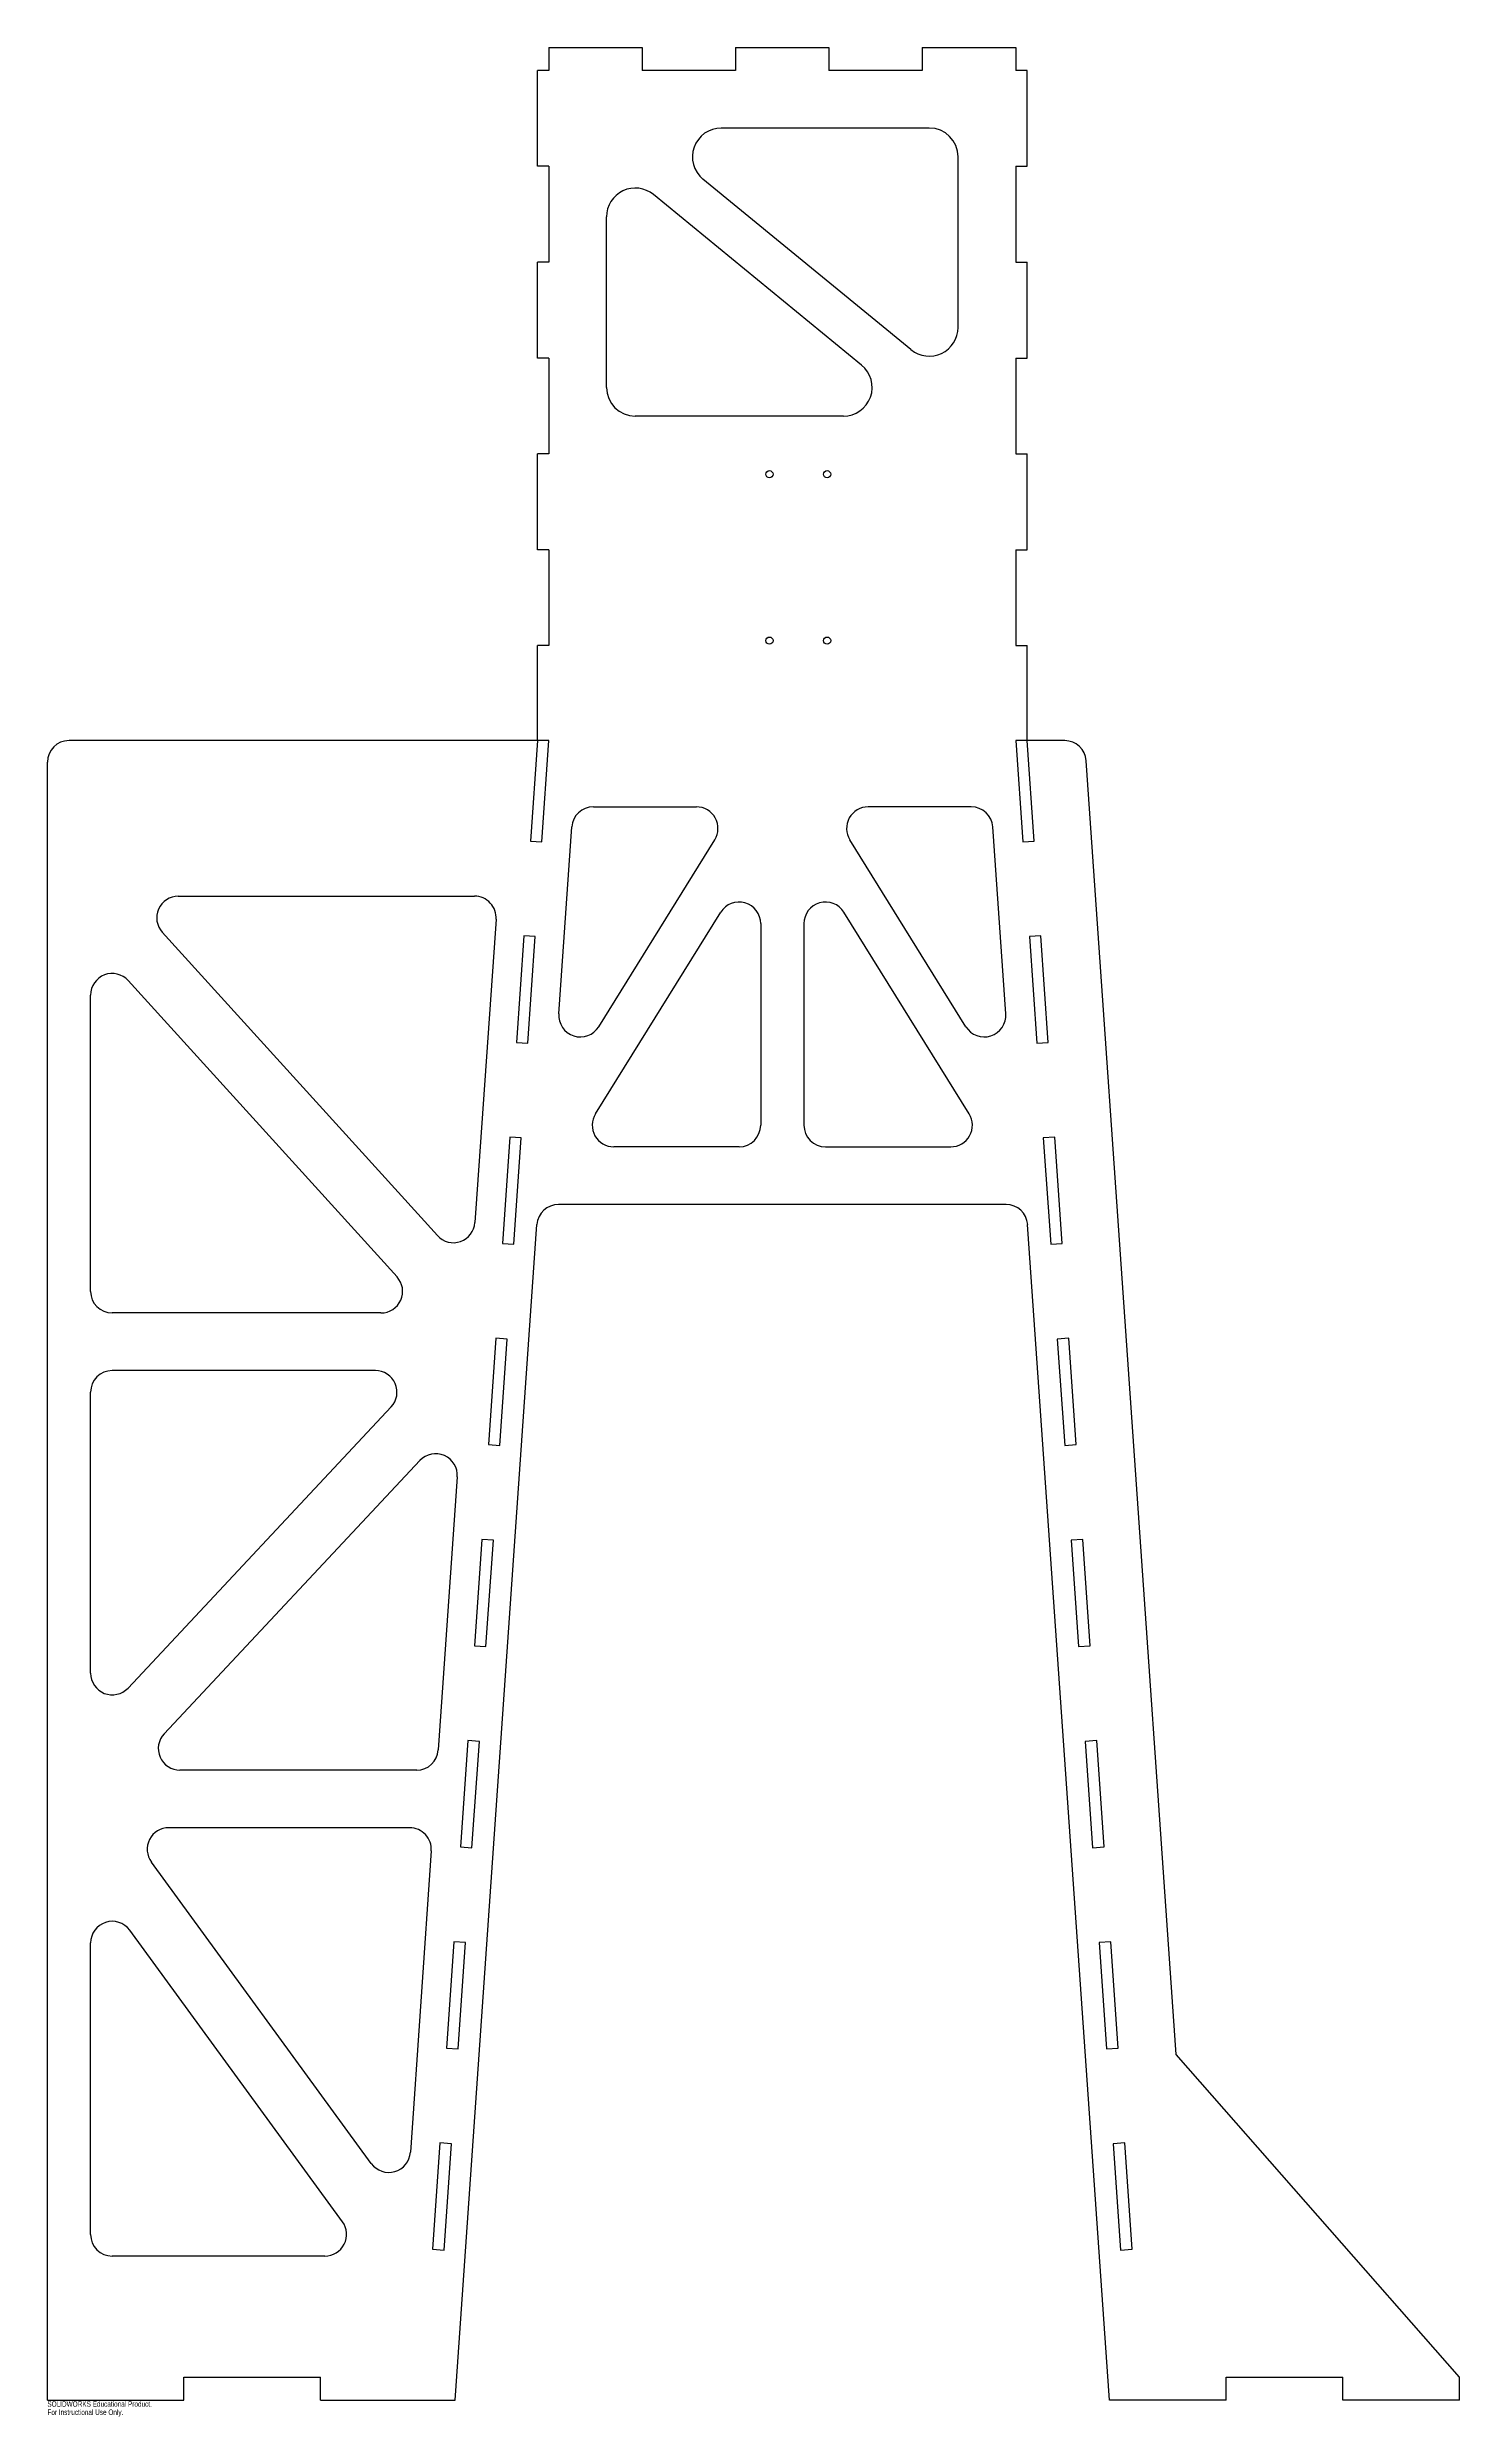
# Model space of a CAD drawing. Header units: inches. Extents: x -25.5 to 23.5, y -0.6 to 81.7.
import ezdxf

# ---------------------------------------------------------------- set-up
doc = ezdxf.new("R2010")
doc.units = ezdxf.units.IN
doc.header["$MEASUREMENT"] = 0
doc.styles.add('SLDTEXTSTYLE0', font='TXT', dxfattribs={"width": 0.7})

msp = doc.modelspace()

# ---------------------------------------------------------------- linework, layer by layer
at = {"color": 7, "linetype": 'Continuous', "lineweight": 25}
for p, q in [((-8.1, 81.662), (-4.86, 81.662)), ((-8.1, 81.662), (-8.1, 80.862)), ((-4.86, 81.662), (-4.86, 80.862)), ((-1.62, 81.662), (1.62, 81.662)), ((-1.62, 81.662), (-1.62, 80.862)), ((1.62, 81.662), (1.62, 80.862)), ((4.859, 81.662), (8.099, 81.662)), ((4.859, 81.662), (4.859, 80.862)), ((8.099, 81.662), (8.099, 80.862)), ((-8.1, 80.862), (-8.5, 80.862)), ((-8.5, 77.534), (-8.5, 80.862)), ((-1.62, 80.862), (-4.86, 80.862)), ((4.859, 80.862), (1.62, 80.862)), ((8.499, 80.862), (8.099, 80.862)), ((8.499, 77.534), (8.499, 80.862)), ((5.099, 78.862), (-2.119, 78.862)), ((-8.1, 77.534), (-8.5, 77.534)), ((-8.1, 77.534), (-8.1, 74.207)), ((6.099, 71.944), (6.099, 77.862)), ((8.099, 77.534), (8.099, 74.207)), ((8.099, 77.534), (8.499, 77.534)), ((2.753, 70.635), (-4.466, 76.552)), ((4.465, 71.171), (-2.753, 77.088)), ((-6.1, 69.862), (-6.1, 75.779)), ((-8.1, 74.207), (-8.5, 74.207)), ((-8.5, 70.88), (-8.5, 74.207)), ((8.099, 74.207), (8.499, 74.207)), ((8.499, 70.88), (8.499, 74.207)), ((-8.1, 70.88), (-8.5, 70.88)), ((-8.1, 70.88), (-8.1, 67.553)), ((8.099, 70.88), (8.099, 67.553)), ((8.099, 70.88), (8.499, 70.88)), ((2.119, 68.862), (-5.1, 68.862)), ((-8.1, 67.553), (-8.5, 67.553)), ((-8.5, 64.225), (-8.5, 67.553)), ((8.099, 67.553), (8.499, 67.553)), ((8.499, 64.225), (8.499, 67.553)), ((-8.1, 64.225), (-8.5, 64.225)), ((-8.1, 64.225), (-8.1, 60.898)), ((8.099, 64.225), (8.099, 60.898)), ((8.099, 64.225), (8.499, 64.225)), ((-8.1, 60.898), (-8.5, 60.898)), ((-8.5, 57.6), (-8.5, 60.898)), ((8.099, 60.898), (8.499, 60.898)), ((8.499, 57.6), (8.499, 60.898)), ((-8.499, 57.6), (-24.751, 57.6)), ((-8.499, 57.6), (-8.742, 54.109)), ((-8.099, 57.6), (-8.5, 57.6)), ((-8.343, 54.081), (-8.099, 57.6)), ((8.099, 57.6), (8.343, 54.081)), ((8.499, 57.6), (8.099, 57.6)), ((9.8, 57.6), (8.499, 57.6)), ((8.742, 54.109), (8.499, 57.6)), ((-25.501, 0), (-25.501, 56.85)), ((13.668, 12), (10.548, 56.902)), ((-6.557, 55.3), (-2.981, 55.3)), ((6.557, 55.3), (2.981, 55.3)), ((-7.755, 48.118), (-7.305, 54.602)), ((7.755, 48.118), (7.305, 54.602)), ((-8.742, 54.109), (-8.343, 54.081)), ((-6.37, 47.67), (-2.344, 54.154)), ((6.37, 47.67), (2.344, 54.154)), ((8.343, 54.081), (8.742, 54.109)), ((-20.958, 52.2), (-10.681, 52.2)), ((-9.933, 51.398), (-10.665, 40.871)), ((-6.482, 44.646), (-2.137, 51.644)), ((-0.75, 51.248), (-0.75, 44.25)), ((0.75, 51.248), (0.75, 44.25)), ((6.482, 44.646), (2.137, 51.644)), ((-11.968, 40.419), (-21.514, 50.946)), ((-8.97, 50.823), (-9.227, 47.127)), ((-8.572, 50.796), (-8.97, 50.823)), ((-8.828, 47.099), (-8.572, 50.796)), ((8.97, 50.823), (8.572, 50.796)), ((8.572, 50.796), (8.828, 47.099)), ((9.227, 47.127), (8.97, 50.823)), ((-24.001, 38.483), (-24.001, 48.768)), ((-13.369, 38.987), (-22.695, 49.272)), ((-9.227, 47.127), (-8.828, 47.099)), ((8.828, 47.099), (9.227, 47.127)), ((-9.455, 43.84), (-9.712, 40.145)), ((-9.057, 43.813), (-9.455, 43.84)), ((-9.313, 40.117), (-9.057, 43.813)), ((9.455, 43.84), (9.057, 43.813)), ((9.057, 43.813), (9.313, 40.117)), ((9.712, 40.145), (9.455, 43.84)), ((-1.5, 43.5), (-5.845, 43.5)), ((1.5, 43.5), (5.845, 43.5)), ((7.766, 41.5), (-7.766, 41.5)), ((-11.349, 0), (-8.514, 40.802)), ((11.349, 0), (8.514, 40.802)), ((-9.712, 40.145), (-9.313, 40.117)), ((9.313, 40.117), (9.712, 40.145)), ((-13.925, 37.733), (-23.251, 37.733)), ((-9.94, 36.857), (-10.197, 33.163)), ((-9.542, 36.829), (-9.94, 36.857)), ((-9.798, 33.135), (-9.542, 36.829)), ((9.94, 36.857), (9.542, 36.829)), ((9.542, 36.829), (9.798, 33.135)), ((10.197, 33.163), (9.94, 36.857)), ((-14.12, 35.733), (-23.251, 35.733)), ((-24.001, 25.229), (-24.001, 34.983)), ((-22.703, 24.716), (-13.573, 34.471)), ((-10.197, 33.163), (-9.798, 33.135)), ((9.798, 33.135), (10.197, 33.163)), ((-21.449, 23.129), (-12.573, 32.612)), ((-11.278, 32.047), (-11.937, 22.565)), ((-10.425, 29.874), (-10.682, 26.18)), ((-10.027, 29.846), (-10.425, 29.874)), ((-10.283, 26.153), (-10.027, 29.846)), ((10.425, 29.874), (10.027, 29.846)), ((10.027, 29.846), (10.283, 26.153)), ((10.682, 26.18), (10.425, 29.874)), ((-10.682, 26.18), (-10.283, 26.153)), ((10.283, 26.153), (10.682, 26.18)), ((-10.91, 22.891), (-11.167, 19.198)), ((-10.512, 22.863), (-10.91, 22.891)), ((-10.768, 19.171), (-10.512, 22.863)), ((10.91, 22.891), (10.512, 22.863)), ((10.512, 22.863), (10.768, 19.171)), ((11.167, 19.198), (10.91, 22.891)), ((-12.685, 21.867), (-20.902, 21.867)), ((-12.928, 19.867), (-21.288, 19.867)), ((-12.18, 19.065), (-12.907, 8.6)), ((-11.167, 19.198), (-10.768, 19.171)), ((10.768, 19.171), (11.167, 19.198)), ((-14.261, 8.21), (-21.894, 18.675)), ((-24.001, 5.75), (-24.001, 15.869)), ((-15.264, 6.192), (-22.645, 16.311)), ((-11.395, 15.908), (-11.652, 12.216)), ((-10.997, 15.88), (-11.395, 15.908)), ((-11.253, 12.188), (-10.997, 15.88)), ((11.395, 15.908), (10.997, 15.88)), ((10.997, 15.88), (11.253, 12.188)), ((11.652, 12.216), (11.395, 15.908)), ((-11.652, 12.216), (-11.253, 12.188)), ((11.253, 12.188), (11.652, 12.216)), ((23.502, 0.8), (13.668, 12)), ((-11.88, 8.924), (-12.136, 5.234)), ((-11.482, 8.897), (-11.88, 8.924)), ((-11.738, 5.206), (-11.482, 8.897)), ((11.88, 8.924), (11.482, 8.897)), ((11.482, 8.897), (11.738, 5.206)), ((12.136, 5.234), (11.88, 8.924)), ((-15.87, 5), (-23.251, 5)), ((-12.136, 5.234), (-11.738, 5.206)), ((11.738, 5.206), (12.136, 5.234)), ((-25.501, 0), (-20.765, 0)), ((-20.765, 0), (-20.765, 0.8)), ((-20.765, 0.8), (-16.029, 0.8)), ((-16.029, 0), (-16.029, 0.8)), ((-16.029, 0), (-11.349, 0)), ((15.4, 0), (11.349, 0)), ((15.4, 0), (15.4, 0.8)), ((15.4, 0.8), (19.451, 0.8)), ((19.451, 0), (19.451, 0.8)), ((23.502, 0), (19.451, 0)), ((23.502, 0), (23.502, 0.8))]:
    msp.add_line(p, q, dxfattribs=at)
for centre in [(-0.446, 66.845), (1.554, 66.845), (-0.446, 61.071), (1.554, 61.071)]:
    msp.add_circle(centre, 0.125, dxfattribs=at)
for centre, radius, start, end in [((-2.119, 77.862), 1, 90, 230.65618), ((5.099, 77.862), 1, 0, 90), ((-5.1, 75.779), 1, 50.65618, 180), ((5.099, 71.944), 1, 230.65618, 0), ((2.119, 69.862), 1, 270, 50.65618), ((-5.1, 69.862), 1, 180, 270), ((-24.751, 56.85), 0.75, 90, 180), ((9.8, 56.85), 0.75, 3.97476, 90), ((-6.557, 54.55), 0.75, 90, 176.02524), ((-2.981, 54.55), 0.75, 328.16482, 90), ((2.981, 54.55), 0.75, 90, 211.83518), ((6.557, 54.55), 0.75, 3.97476, 90), ((-20.958, 51.45), 0.75, 90, 222.20132), ((-10.681, 51.45), 0.75, 356.02524, 90), ((-1.5, 51.248), 0.75, 0, 148.16482), ((1.5, 51.248), 0.75, 31.83518, 180), ((-23.251, 48.768), 0.75, 42.20132, 180), ((-7.007, 48.066), 0.75, 176.02524, 328.16482), ((7.007, 48.066), 0.75, 211.83518, 3.97476), ((-5.845, 44.25), 0.75, 148.16482, 270), ((5.845, 44.25), 0.75, 270, 31.83518), ((-1.5, 44.25), 0.75, 270, 0), ((1.5, 44.25), 0.75, 180, 270), ((-7.766, 40.75), 0.75, 90, 176.02524), ((7.766, 40.75), 0.75, 3.97476, 90), ((-11.413, 40.923), 0.75, 222.20132, 356.02524), ((-13.925, 38.483), 0.75, 270, 42.20132), ((-23.251, 38.483), 0.75, 180, 270), ((-23.251, 34.983), 0.75, 90, 180), ((-14.12, 34.983), 0.75, 316.89336, 90), ((-12.026, 32.099), 0.75, 356.02524, 136.89336), ((-23.251, 25.229), 0.75, 180, 316.89336), ((-20.902, 22.617), 0.75, 136.89336, 270), ((-12.685, 22.617), 0.75, 270, 356.02524), ((-21.288, 19.117), 0.75, 90, 216.10697), ((-12.928, 19.117), 0.75, 356.02524, 90), ((-23.251, 15.869), 0.75, 36.10697, 180), ((-13.655, 8.652), 0.75, 216.10697, 356.02524), ((-15.87, 5.75), 0.75, 270, 36.10697), ((-23.251, 5.75), 0.75, 180, 270)]:
    msp.add_arc(centre, radius, start, end, dxfattribs=at)

# ---------------------------------------------------------------- texts
at = {"color": 7, "linetype": 'Continuous', "char_height": 0.1903, "attachment_point": 1, "style": 'SLDTEXTSTYLE0'}
for s, insert in [('SOLIDWORKS Educational Product.', (-25.501, -0.04)), ('For Instructional Use Only.', (-25.501, -0.326))]:
    msp.add_mtext(s, dxfattribs=dict(at, insert=insert))

doc.saveas('drawing.dxf')
